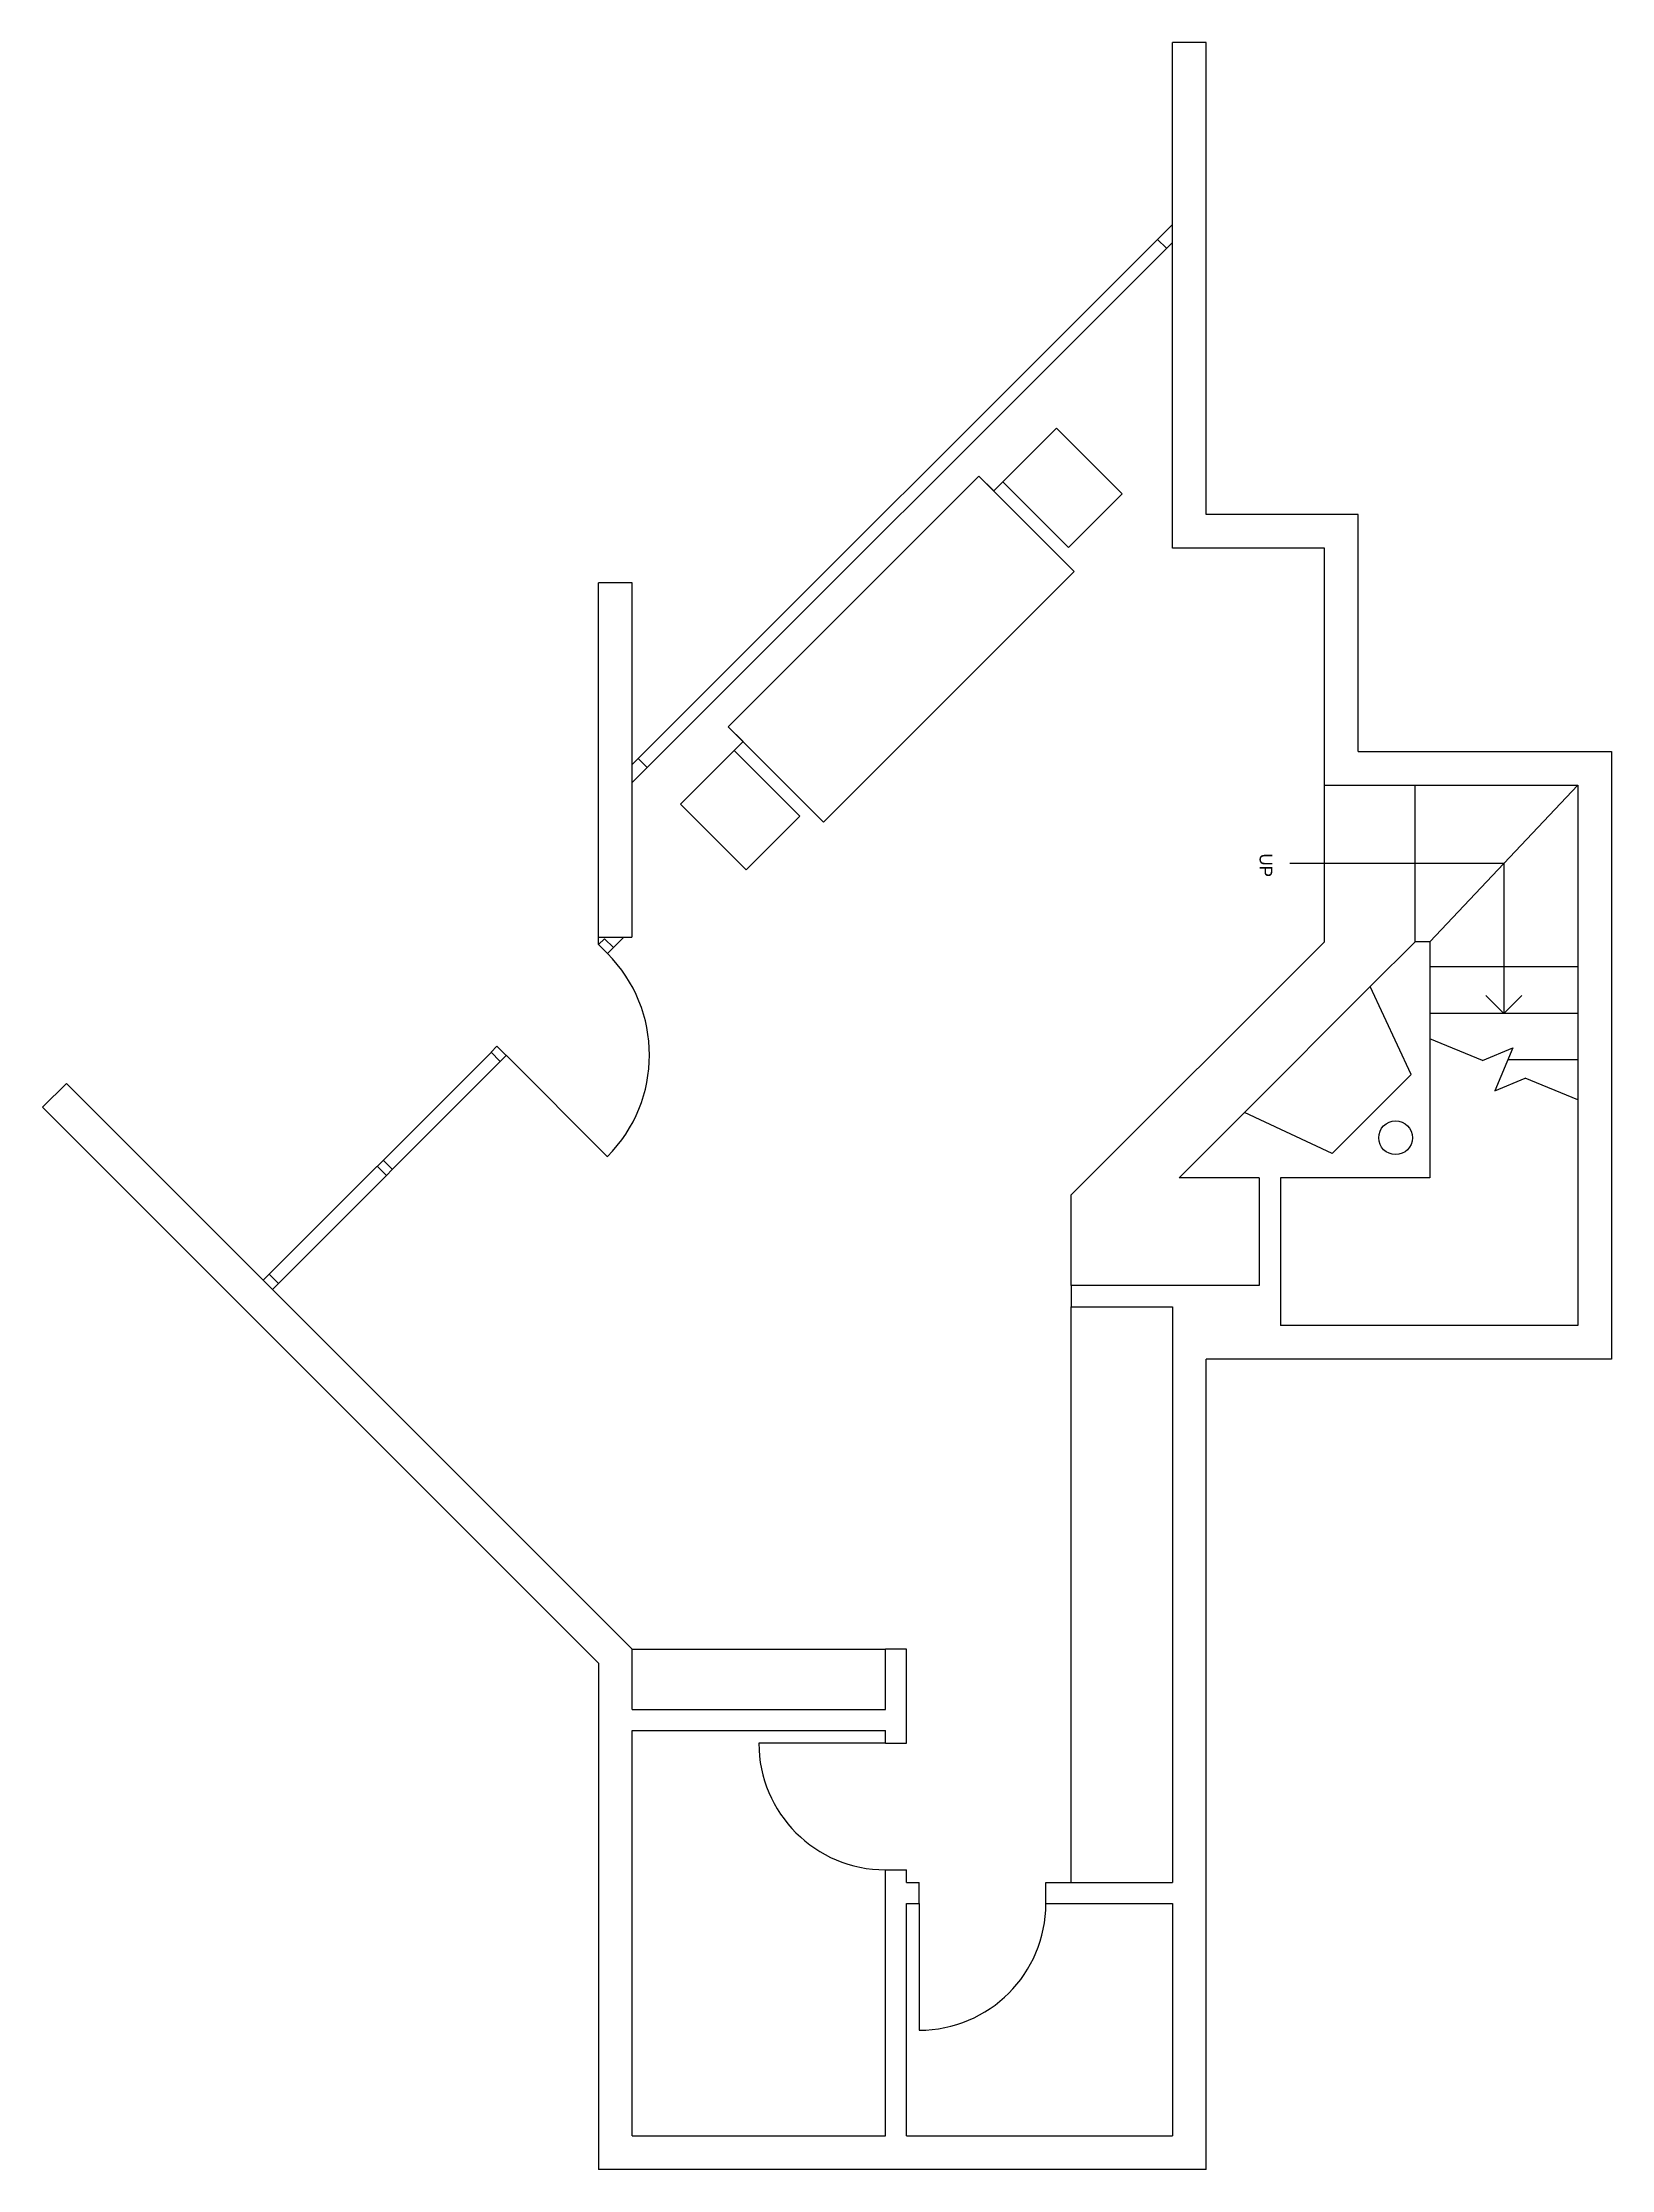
# Model space of a CAD drawing. Header units: inches. Extents: x -16498 to -561, y 141 to 7454.
# Drawn here: x -1402 to -1031, y 411 to 915 of the extents above; entities that cross this region are included whole.
import ezdxf

# ---------------------------------------------------------------- set-up
doc = ezdxf.new("R2010")
doc.units = ezdxf.units.IN
doc.header["$LTSCALE"] = 0.5
doc.header["$MEASUREMENT"] = 0
for name, color, linetype in [('A-doors', 254, 'Continuous'), ('A-furniture', 33, 'Continuous'), ('A-glazing', 252, 'Continuous'), ('A-millwork', 252, 'Continuous'), ('A-stairs', 252, 'Continuous'), ('A-text', 254, 'Continuous'), ('A-walls', 7, 'Continuous')]:
    doc.layers.add(name, color=color, linetype=linetype)

msp = doc.modelspace()

# ---------------------------------------------------------------- texts
at = {"layer": 'A-text'}
msp.add_text('UP', height=3, rotation=270, dxfattribs=at).set_placement((-1113.89, 722.39))

# ---------------------------------------------------------------- linework, layer by layer
at = {"layer": 'A-doors'}
for p, q in [((-1292.4, 674.59), (-1268.36, 650.54)), ((-1202.52, 511.56), (-1232.52, 511.56)), ((-1194.52, 473.56), (-1194.52, 443.56))]:
    msp.add_line(p, q, dxfattribs=at)
for centre, radius, start, end in [((-1292.44, 674.63), 34, 315, 45), ((-1202.52, 511.56), 30, 180, 270), ((-1194.52, 473.56), 30, 270, 0)]:
    msp.add_arc(centre, radius, start, end, dxfattribs=at)
at = {"layer": 'A-furniture'}
msp.add_lwpolyline([(-1251.12, 734.06), (-1235.56, 718.5), (-1222.83, 731.23), (-1238.39, 746.79), (-1251.12, 734.06), (-1238.39, 746.79), (-1236.27, 748.91), (-1239.81, 752.44), (-1217.18, 729.82), (-1157.78, 789.21), (-1180.41, 811.84), (-1239.81, 752.44), (-1180.41, 811.84), (-1176.87, 808.3), (-1174.75, 810.43), (-1159.19, 794.87), (-1146.47, 807.6), (-1162.02, 823.15), (-1174.75, 810.43)], dxfattribs=at)
at = {"layer": 'A-glazing'}
for p, q in [((-1262.52, 743.46), (-1134.52, 871.46)), ((-1262.52, 739.21), (-1134.52, 867.21)), ((-1135.94, 865.8), (-1138.06, 867.92)), ((-1261.11, 744.87), (-1258.99, 742.75)), ((-1270.52, 700.79), (-1270.52, 702.56)), ((-1269.11, 702.2), (-1270.52, 700.79)), ((-1268.4, 698.67), (-1270.52, 700.79)), ((-1266.99, 700.08), (-1269.11, 702.2)), ((-1268.4, 698.67), (-1264.51, 702.56)), ((-1294.57, 676.75), (-1295.98, 675.33)), ((-1292.44, 674.63), (-1294.57, 676.75)), ((-1295.87, 675.33), (-1349.93, 621.28)), ((-1292.35, 674.53), (-1347.76, 619.11)), ((-1293.86, 673.21), (-1295.98, 675.33)), ((-1320.76, 646.11), (-1322.93, 648.28)), ((-1319.35, 647.53), (-1321.51, 649.69)), ((-1348.51, 622.69), (-1349.93, 621.28)), ((-1347.81, 619.15), (-1349.93, 621.28)), ((-1346.39, 620.57), (-1348.51, 622.69))]:
    msp.add_line(p, q, dxfattribs=at)
at = {"layer": 'A-millwork'}
for p, q in [((-1158.52, 478.56), (-1158.52, 615)), ((-1262.52, 533.87), (-1202.52, 533.87))]:
    msp.add_line(p, q, dxfattribs=at)
at = {"layer": 'A-stairs'}
for p, q in [((-1098.52, 701.47), (-1098.52, 738.56)), ((-1077.06, 701.47), (-1077.06, 738.56)), ((-1098.52, 701.47), (-1158.52, 641.47)), ((-1038.52, 695.51), (-1073.52, 695.51)), ((-1038.52, 684.51), (-1073.52, 684.51)), ((-1061.1, 673.37), (-1073.52, 678.51)), ((-1061.1, 673.37), (-1053.92, 676.35)), ((-1053.92, 676.35), (-1058.13, 666.18)), ((-1038.52, 673.51), (-1055.09, 673.51)), ((-1058.13, 666.18), (-1050.94, 669.16)), ((-1038.52, 664.02), (-1050.94, 669.16)), ((-1158.52, 620), (-1158.52, 641.47))]:
    msp.add_line(p, q, dxfattribs=at)
at = {"layer": 'A-text'}
for p, q in [((-1038.52, 738.56), (-1073.52, 701.47)), ((-1056.02, 720.01), (-1106.76, 720.01)), ((-1056.02, 720.01), (-1056.02, 684.51)), ((-1056.02, 684.51), (-1060.27, 688.76)), ((-1056.02, 684.51), (-1051.78, 688.76))]:
    msp.add_line(p, q, dxfattribs=at)
at = {"layer": 'A-walls'}
for p, q in [((-1134.52, 794.75), (-1134.52, 914.56)), ((-1126.52, 914.56), (-1134.52, 914.56)), ((-1126.52, 802.75), (-1126.52, 914.56)), ((-1090.52, 802.75), (-1126.52, 802.75)), ((-1090.52, 746.56), (-1090.52, 802.75)), ((-1098.52, 794.75), (-1134.52, 794.75)), ((-1098.52, 738.56), (-1098.52, 794.75)), ((-1262.52, 786.56), (-1270.52, 786.56)), ((-1270.52, 702.56), (-1270.52, 786.56)), ((-1262.52, 702.56), (-1262.52, 786.56)), ((-1090.52, 746.56), (-1030.52, 746.56)), ((-1030.52, 746.56), (-1030.52, 602.56)), ((-1098.52, 738.56), (-1038.52, 738.56)), ((-1038.52, 738.56), (-1038.52, 610.56)), ((-1270.52, 702.56), (-1262.63, 702.56)), ((-1087.52, 691), (-1077.06, 701.47)), ((-1073.52, 701.47), (-1077.06, 701.47)), ((-1073.52, 701.47), (-1073.52, 645.56)), ((-1087.52, 691), (-1117.5, 661.03)), ((-1077.96, 670.06), (-1087.66, 690.86)), ((-1402.23, 662.27), (-1396.57, 667.92)), ((-1396.57, 667.92), (-1262.52, 533.87)), ((-1096.69, 651.32), (-1077.96, 670.06)), ((-1270.52, 530.56), (-1402.23, 662.27)), ((-1132.97, 645.56), (-1117.5, 661.03)), ((-1096.69, 651.32), (-1117.5, 661.03)), ((-1113.97, 645.56), (-1132.97, 645.56)), ((-1113.97, 645.56), (-1113.97, 620)), ((-1073.52, 645.56), (-1108.97, 645.56)), ((-1108.97, 645.56), (-1108.97, 610.56)), ((-1158.52, 620), (-1158.52, 615)), ((-1113.97, 620), (-1158.52, 620)), ((-1158.52, 615), (-1134.52, 615)), ((-1134.52, 615), (-1134.52, 478.56)), ((-1038.52, 610.56), (-1108.97, 610.56)), ((-1126.52, 410.56), (-1126.52, 602.56)), ((-1030.52, 602.56), (-1126.52, 602.56)), ((-1270.52, 530.56), (-1270.52, 410.56)), ((-1262.52, 519.56), (-1262.52, 533.87)), ((-1197.52, 533.87), (-1202.52, 533.87)), ((-1202.52, 519.56), (-1202.52, 533.87)), ((-1197.52, 511.56), (-1197.52, 533.87)), ((-1262.52, 519.56), (-1202.52, 519.56)), ((-1262.52, 514.56), (-1202.52, 514.56)), ((-1262.52, 418.56), (-1262.52, 514.56)), ((-1202.52, 511.56), (-1202.52, 514.56)), ((-1202.52, 511.56), (-1202.52, 514.56)), ((-1202.52, 511.56), (-1197.52, 511.56)), ((-1202.52, 418.56), (-1202.52, 481.56)), ((-1202.52, 481.56), (-1197.52, 481.56)), ((-1197.52, 478.56), (-1197.52, 481.56)), ((-1197.52, 478.56), (-1197.52, 481.56)), ((-1197.52, 478.56), (-1194.52, 478.56)), ((-1194.52, 473.56), (-1194.52, 478.56)), ((-1164.52, 473.56), (-1164.52, 478.56)), ((-1164.52, 478.56), (-1134.52, 478.56)), ((-1197.52, 418.56), (-1197.52, 473.56)), ((-1197.52, 473.56), (-1194.52, 473.56)), ((-1164.52, 473.56), (-1134.52, 473.56)), ((-1134.52, 473.56), (-1134.52, 418.56)), ((-1262.52, 418.56), (-1202.52, 418.56)), ((-1197.52, 418.56), (-1134.52, 418.56)), ((-1126.52, 410.56), (-1270.52, 410.56))]:
    msp.add_line(p, q, dxfattribs=at)
msp.add_circle((-1081.67, 655.03), 4, dxfattribs=at)

msp.set_redraw_order([(e.dxf.handle, doc.entitydb.next_handle()) for e in msp.query("TEXT MTEXT ATTDEF DIMENSION ARC_DIMENSION")])  # texts and dimensions are drawn at this point

doc.saveas('drawing.dxf')
